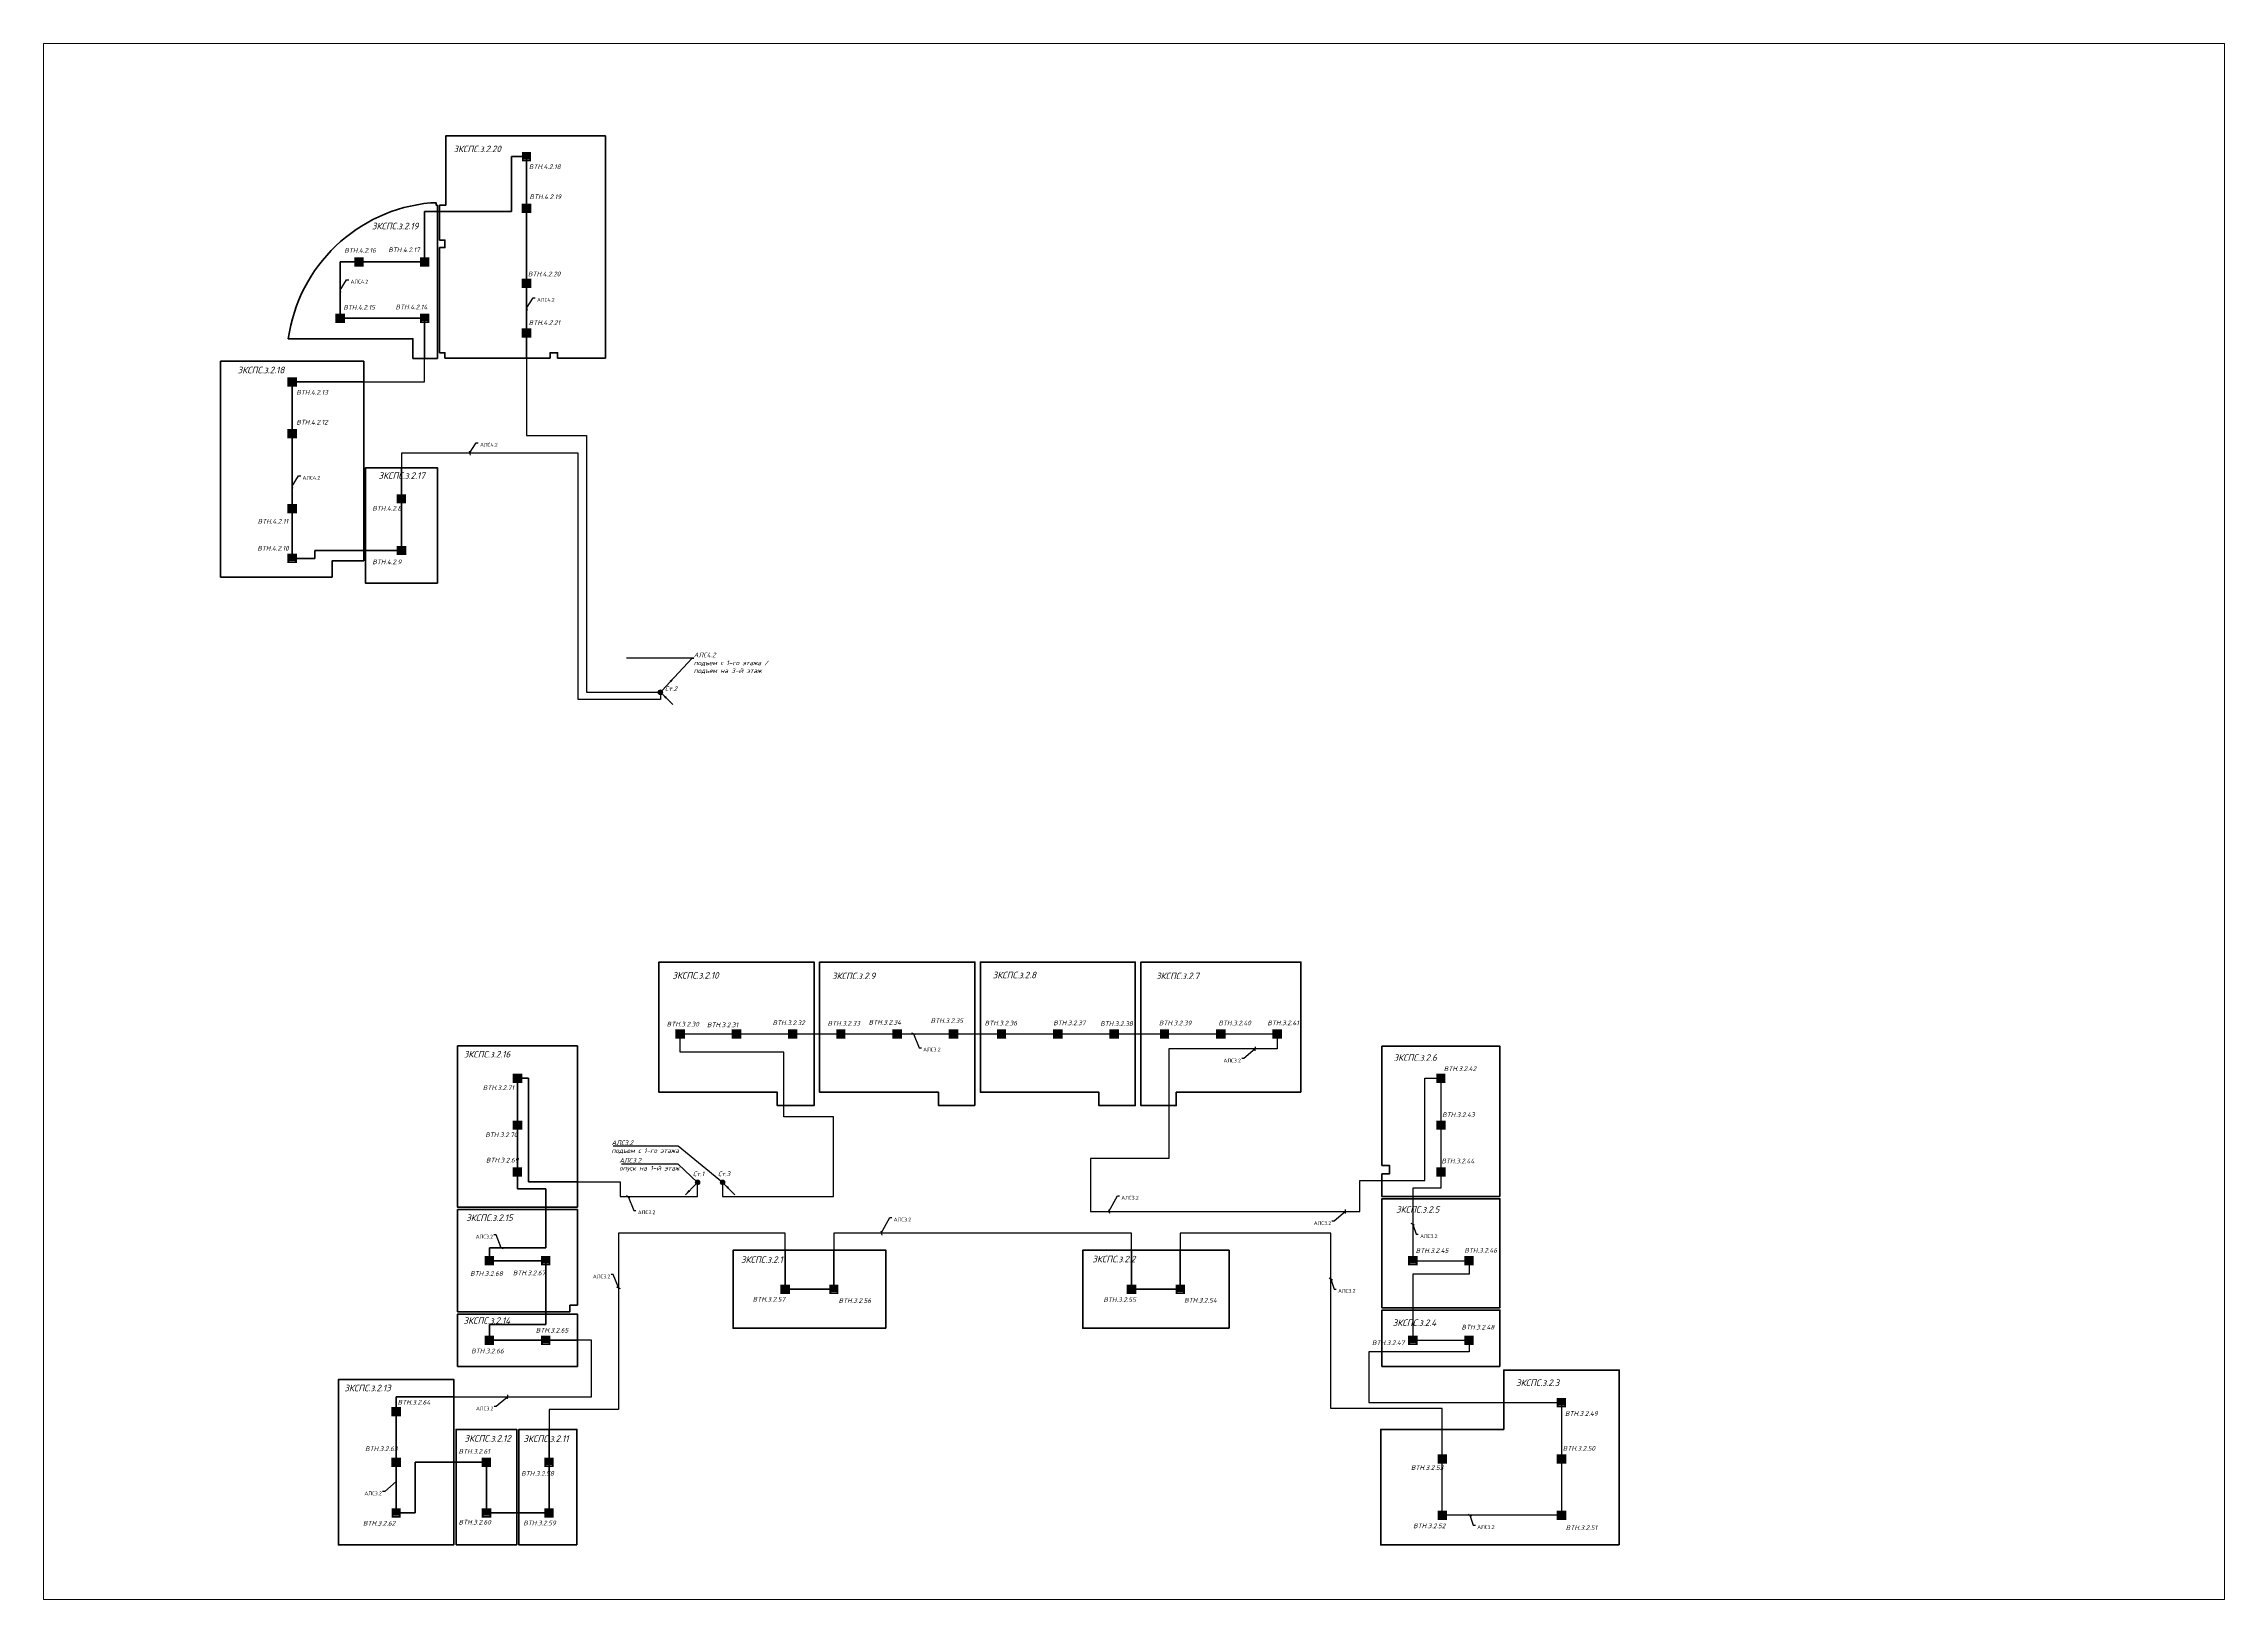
# Paper-space layout 'ПР2 зап.' of a CAD drawing. Header units: millimetres. Extents: x 22 to 1183, y 6 to 835.
# The model-space entities are those that its viewports show. They can reach past a viewport. Long polylines and large blocks are cut down to what shows.
import ezdxf
from ezdxf import colors
from ezdxf.entities.mleader import LeaderData, LeaderLine
from ezdxf.math import Vec2, Vec3

# ---------------------------------------------------------------- set-up
doc = ezdxf.new("R2010")
doc.units = ezdxf.units.MM
doc.header["$LTSCALE"] = 0.5
doc.linetypes.add('CONTI', pattern=[0])
doc.layers.get('0').update_dxf_attribs({"lineweight": 18})
doc.layers.get('Defpoints').update_dxf_attribs({"color": 4, "lineweight": 140})
for name, color, linetype, lineweight in [('! ЗКПС НОМЕР 1', 4, 'Continuous', 50), ('13_text', 250, 'Continuous', 15), ('13_АПС_кабели', 1, 'Continuous', 30), ('13_АПС_оборудование', 1, 'Continuous', 30), ('13_АПС_текст', 1, 'Continuous', 30), ('13_СС_СОТС_выноски', 7, 'Continuous', 25), ('BSN__основная - 06', 1, 'Continuous', 60), ('АР_Штриховка_Стималит', 5, 'Continuous', 0)]:
    doc.layers.add(name, color=color, linetype=linetype, lineweight=lineweight)
doc.layers.add('! ЗКПС НОМЕР 2', color=7, linetype='Continuous', lineweight=0, true_color=0xf3aae6, transparency=0.5)
doc.styles.add('BDG_T_R', font='GOST Common.ttf')
doc.styles.add('ISOCPEUR', font='isocpeui.ttf', dxfattribs={"height": 250})
doc.linetypes.add('Рабочее в трубе  _о_о_', pattern='A,5,2,[133,ltypeshp.shx,S=0.4,R=0,X=0,Y=0.75],3', length=10)

# ---------------------------------------------------------------- blocks, each defined once
blk = doc.blocks.new('101')
at = {"layer": '! ЗКПС НОМЕР 2', "true_color": 0xffffff, "transparency": 33554687}
h = blk.add_hatch(color=7, dxfattribs=at)
h.dxf.hatch_style = 1
h.paths.add_polyline_path([(-12942, -22141.9), (-12947, -22141.9), (-12947, -22146.8), (-12942, -22146.8)])
at = {"layer": 'BSN__основная - 06', "color": 1, "lineweight": 30, "ltscale": 100, "const_width": 0.03, "elevation": 0}
blk.add_lwpolyline([(-12947, -22141.9), (-12942, -22141.9), (-12942, -22146.8), (-12947, -22146.8)], close=True, dxfattribs=at)
at = {"layer": 'BSN__основная - 06', "color": 1, "lineweight": 30, "ltscale": 100, "const_width": 0.07, "elevation": 0}
blk.add_lwpolyline([(-12943.9, -22142.7), (-12945, -22143.9), (-12943.9, -22144.8), (-12945, -22145.9)], dxfattribs=at)
blk = doc.blocks.new('748')
at = {"layer": 'АР_Штриховка_Стималит', "true_color": 0xffffff}
h = blk.add_hatch(color=7, dxfattribs=at)
h.dxf.hatch_style = 1
h.paths.add_polyline_path([(1611.5, -5339.8), (1606.6, -5339.8), (1606.6, -5344.7), (1611.5, -5344.7)])
h.paths.add_polyline_path([(1610.6, -5340.7), (1610.6, -5343.8), (1607.6, -5343.8), (1607.6, -5340.7)], flags=16)
h = blk.add_hatch(color=7, dxfattribs=at)
h.dxf.hatch_style = 1
h.paths.add_polyline_path([(1607.6, -5340.7), (1607.6, -5343.7), (1610.6, -5343.7), (1610.6, -5340.7)])
at = {"color": 1, "lineweight": 5, "ltscale": 100, "elevation": 0}
for points, const_width in [([(1606.6, -5344.7), (1611.6, -5344.7), (1611.6, -5339.8), (1606.6, -5339.8)], 0.03), ([(1607.6, -5343.7), (1610.6, -5343.7), (1610.6, -5340.7), (1607.6, -5340.7)], 0.01)]:
    blk.add_lwpolyline(points, close=True, dxfattribs=dict(at, const_width=const_width))
at = {"color": 1, "lineweight": 5, "ltscale": 100, "const_width": 0.03, "elevation": 0}
blk.add_lwpolyline([(1609.6, -5341.1), (1608.5, -5341.7), (1609.7, -5342.7), (1608.5, -5343.3)], dxfattribs=at)
blk = doc.blocks.new('*U54')
at = {"transparency": 33554687}
h = blk.add_hatch(color=0, dxfattribs=at)
h.dxf.hatch_style = 1
h.paths.add_polyline_path([(125, 0, 1), (-125, 0, 1)])
h = blk.add_hatch(color=0, dxfattribs=at)
h.dxf.hatch_style = 1
h.paths.add_polyline_path([(491, -407), (407, -491), (654, -654)])
at = {"color": 0, "lineweight": 15, "transparency": 33554687}
blk.add_lwpolyline([(654, -654), (88, -88)], dxfattribs=at)
at = {"color": 0, "transparency": 33554687}
blk.add_circle((0, 0), 125, dxfattribs=at)
blk = doc.blocks.new('_None')
blk = doc.blocks.new('*U73')
at = {"transparency": 33554687}
h = blk.add_hatch(color=0, dxfattribs=at)
h.dxf.hatch_style = 1
h.paths.add_polyline_path([(125, 0, 1), (-125, 0, 1)])
h = blk.add_hatch(color=0, dxfattribs=at)
h.dxf.hatch_style = 1
h.paths.add_polyline_path([(-336, -251), (-251, -336), (-88, -88)])
at = {"color": 0, "lineweight": 15, "transparency": 33554687}
blk.add_lwpolyline([(-88, -88), (-654, -654)], dxfattribs=at)
at = {"color": 0, "transparency": 33554687}
blk.add_circle((0, 0), 125, dxfattribs=at)
blk = doc.blocks.new('*U70')
at = {"transparency": 33554687}
h = blk.add_hatch(color=0, dxfattribs=at)
h.dxf.hatch_style = 1
h.paths.add_polyline_path([(-579, 533), (-491, 615), (-733, 786)])
h = blk.add_hatch(color=0, dxfattribs=at)
h.dxf.hatch_style = 1
h.paths.add_polyline_path([(125, 0, 1), (-125, 0, 1)])
h = blk.add_hatch(color=0, dxfattribs=at)
h.dxf.hatch_style = 1
h.paths.add_polyline_path([(-336, -251), (-251, -336), (-88, -88)])
at = {"color": 0, "lineweight": 15, "transparency": 33554687}
for points in [[(-85, 91), (-733, 786)], [(-88, -88), (-654, -654)]]:
    blk.add_lwpolyline(points, dxfattribs=at)
at = {"color": 0, "transparency": 33554687}
blk.add_circle((0, 0), 125, dxfattribs=at)
blk = doc.blocks.new('_Oblique')
at = {"color": 0, "linetype": 'ByBlock', "lineweight": -2, "transparency": 33554687}
blk.add_line((-0.5, -0.5), (0.5, 0.5), dxfattribs=at)

msp = doc.modelspace()

# ---------------------------------------------------------------- linework, layer by layer
at = {"layer": '! ЗКПС НОМЕР 1', "color": 200, "transparency": 33554559}
for points in [[(-71095.7591, 343642.41316), (-71095.7591, 343922.44381), (-71375.7591, 343922.44381), (-71375.7591, 349522.44381), (-71095.7591, 349522.44381), (-71095.7591, 349922.44381), (-71375.7591, 349922.44381), (-71375.7591, 351782.44381), (-71045.7591, 351782.44381), (-71045.7591, 355472.44381), (-62545.7591, 355472.44381), (-62545.7591, 349895.62232), (-62545.7591, 349895.62232), (-62545.7591, 349895.62232), (-62545.8042, 349895.29459), (-62545.71399, 343642.44892), (-65095.75823, 343642.41307), (-65095.75896, 343922.44381), (-65495.75923, 343922.44381), (-65495.75796, 343642.44392)], [(-64040.69749, 293192.44398), (-64440.69749, 293192.44398), (-64440.69749, 292842.44381), (-70415.69749, 292842.44381), (-70415.69749, 298289.27437), (-64040.69749, 298289.27437)]]:
    msp.add_lwpolyline(points, close=True, dxfattribs=at)
at = {"layer": '! ЗКПС НОМЕР 1', "color": 84, "transparency": 33554559}
msp.add_lwpolyline([(-71495.7591, 343622.47513), (-72795.75962, 343622.47946), (-72795.75909, 344672.4033), (-79433.87508, 344672.4033), (-79433.87508, 344672.40331, -0.3485763304), (-71855.7591, 351905.74388), (-71555.7591, 351905.74388), (-71555.7591, 351782.44381), (-71495.7591, 351782.44381)], format="xyb", close=True, dxfattribs=at)
at = {"layer": '! ЗКПС НОМЕР 1', "color": 30, "true_color": 0xf26722, "transparency": 33554559}
for points in [[(-77095.88026, 331972.44884), (-83046.23386, 331972.43879), (-83046.23386, 343472.44381), (-75418.65815, 343472.44379), (-75419.78005, 332842.46426), (-77097.00217, 332842.4215)], [(-64040.69749, 289937.44333), (-70415.96623, 289937.44381), (-70415.69749, 292722.44115), (-64040.43795, 292722.44381)]]:
    msp.add_lwpolyline(points, close=True, dxfattribs=at)
at = {"layer": '! ЗКПС НОМЕР 1', "color": 163, "transparency": 33554559}
msp.add_lwpolyline([(-71495.75485, 331642.44887), (-75318.66165, 331642.43889), (-75318.65233, 337802.44373), (-71495.76393, 337802.449)], close=True, dxfattribs=at)
at = {"layer": '! ЗКПС НОМЕР 1', "color": 11, "true_color": 0xf27172, "transparency": 33554559}
for points in [[(-51435.69749, 304222.08997), (-51435.69749, 303822.08997), (-53391.1569, 303822.08997), (-53391.1569, 304540.22772), (-59700.69749, 304540.22772), (-59700.69749, 311472.44381), (-51435.69749, 311472.44381)], [(-14900.69749, 289937.44381), (-21190.69749, 289937.44381), (-21190.69749, 292937.44381), (-14900.69749, 292937.44648)]]:
    msp.add_lwpolyline(points, close=True, dxfattribs=at)
at = {"layer": '! ЗКПС НОМЕР 1', "color": 40, "transparency": 33554559}
for points in [[(-42870.69749, 303822.08997), (-44804.39277, 303822.06497), (-44804.39277, 304540.20273), (-51135.69749, 304540.20273), (-51135.69749, 311472.44381), (-42870.69749, 311472.44381)], [(-14900.69303, 298983.5505), (-21190.69749, 298981.33713), (-21190.69749, 300187.44381), (-20790.69749, 300187.44381), (-20790.69749, 300637.44182), (-21190.69749, 300637.44398), (-21190.69749, 302195.48148), (-21190.69749, 302195.48148), (-21190.69749, 303435.48148), (-21190.69749, 303435.48148), (-21190.69532, 306987.83787), (-14900.69303, 306987.83403)], [(-70615.69749, 280427.44381), (-76765.69749, 280427.44381), (-76765.69749, 289235.18851), (-75715.69749, 289235.18851), (-75715.69749, 289235.18851), (-70615.69749, 289235.18851)]]:
    msp.add_lwpolyline(points, close=True, dxfattribs=at)
at = {"layer": '! ЗКПС НОМЕР 1', "color": 171, "transparency": 33554559}
for points in [[(-34325.70194, 304222.08997), (-34325.70194, 303822.08997), (-34325.70194, 303822.08997), (-36259.39277, 303822.06497), (-36259.39277, 304540.22772), (-42570.73023, 304540.22772), (-42570.73023, 311472.43587), (-34325.70194, 311472.44648)], [(-67270.66498, 280427.44381), (-70492.04969, 280437.67781), (-70495.69537, 286577.44381), (-67270.68645, 286577.44381)]]:
    msp.add_lwpolyline(points, close=True, dxfattribs=at)
at = {"layer": '! ЗКПС НОМЕР 1', "color": 84, "transparency": 33554559}
for points in [[(-25500.69749, 304540.20599), (-32147.8346, 304540.20599), (-32147.8346, 303822.10305), (-34025.70241, 303822.08018), (-34025.69274, 311472.44115), (-25500.70194, 311472.44648)], [(-8550.69749, 280427.44381), (-21250.69749, 280427.44381), (-21250.69749, 286577.44381), (-14700.69749, 286577.44381), (-14700.69749, 286577.44381), (-14700.69749, 286577.44381), (-14700.69749, 289737.44381), (-8550.69749, 289737.44381)], [(-64065.69303, 280427.44819), (-67150.68674, 280427.43944), (-67150.67725, 286577.4418), (-64065.70194, 286577.44583)]]:
    msp.add_lwpolyline(points, close=True, dxfattribs=at)
at = {"layer": '! ЗКПС НОМЕР 1', "color": 160, "transparency": 33554559}
msp.add_lwpolyline([(-64040.69749, 298409.27437), (-70415.71497, 298409.27437), (-70415.71497, 307007.82412), (-64040.72006, 307007.82411), (-64040.69749, 303407.44381), (-64040.69749, 303407.44381), (-64040.69749, 302166.92487), (-64040.69749, 302166.92487), (-64040.69749, 298409.27437)], close=True, dxfattribs=at)
at = {"layer": '! ЗКПС НОМЕР 1', "color": 145, "true_color": 0x4d8c9d, "transparency": 33554559}
msp.add_lwpolyline([(-14900.69749, 293057.44381), (-21190.69749, 293057.44381), (-21190.69749, 298862.44381), (-14900.69749, 298862.44381), (-14900.69749, 293057.44381), (-14900.69749, 293057.44381), (-14900.69749, 293057.44381), (-14900.69749, 293057.44381)], close=True, dxfattribs=at)
at = {"layer": '! ЗКПС НОМЕР 1', "color": 242, "true_color": 0xcd2027, "transparency": 33554559}
msp.add_lwpolyline([(-47605.67691, 291967.44381), (-55745.69749, 291967.44381), (-55745.69749, 296117.4429), (-47605.70713, 296117.44473)], close=True, dxfattribs=at)
at = {"layer": '! ЗКПС НОМЕР 1', "color": 25, "transparency": 33554559}
msp.add_lwpolyline([(-29330.69749, 291967.44632), (-37126.15562, 291967.44131), (-37127.30181, 296117.44381), (-29330.69749, 296117.44381)], close=True, dxfattribs=at)
at = {"layer": '13_АПС_кабели', "transparency": 33554687}
for points in [[(-59615.88026, 325776.85196), (-59615.88026, 325457.35596), (-64005.45473, 325457.35596), (-64005.45473, 338576.14519), (-73406.66867, 338576.14519), (-73406.66867, 336142.53195), (-73406.66867, 333392.53195), (-78016.62492, 333392.53195), (-78016.62492, 332972.44165), (-79231.90654, 332972.44165), (-79231.90654, 335617.44271), (-79231.90654, 339617.44271), (-79231.90654, 342367.44271), (-72174.38139, 342367.44271), (-72174.38139, 345761.73883), (-76674.38139, 345761.73883), (-76674.38139, 348761.73883), (-75674.38139, 348761.73883), (-72174.38139, 348761.73883), (-72174.38139, 351440.3782), (-67554.16119, 351440.3782), (-67554.16119, 354367.44272), (-66745.75891, 354367.44272), (-66745.75891, 351617.44272), (-66745.75891, 347617.44272), (-66745.75891, 344972.44166), (-66745.75891, 339513.39722), (-63556.02869, 339513.39722), (-63556.02869, 325840.23362), (-59665.21111, 325840.23362)], [(-56302.86976, 299733.64645), (-56302.86976, 298976.67123), (-50394.35802, 298976.67123), (-50394.35802, 303224.25597), (-53035.01609, 303224.25597), (-53035.01609, 306674.56266), (-58566.81978, 306674.56266), (-58566.81978, 307644.89574), (-55566.81978, 307644.89574), (-52566.81978, 307644.89574), (-50004.31978, 307644.89574), (-47004.31978, 307644.89574), (-44004.31978, 307644.89574), (-41446.81978, 307644.89574), (-38446.81978, 307644.89574), (-35446.81978, 307644.89574), (-32766.81978, 307644.89574), (-29766.81978, 307644.89574), (-26766.81978, 307644.89574), (-26766.81978, 306852.27836), (-32536.45842, 306852.27836), (-32536.45842, 301012.80474), (-36714.34311, 301012.80474), (-36714.34311, 298191.5553), (-22361.77643, 298191.5553), (-22361.77643, 299834.73641), (-18901.1666, 299834.73641), (-18901.1666, 305284.15151), (-18045.14209, 305284.15151), (-18045.14209, 302784.15151), (-18045.14209, 300284.15151), (-18045.14209, 299431.09636), (-19545.14209, 299431.09636), (-19545.14209, 295562.82626), (-19545.14209, 295562.82626), (-16545.14209, 295562.82626), (-16545.14209, 294843.08017), (-19545.14209, 294843.08017), (-19545.14209, 291326.90965), (-16545.14209, 291326.90965), (-16545.14209, 290711.89024), (-21884.5764, 290711.89024), (-21884.5764, 288002.38883), (-11625.69749, 288002.38883), (-11625.69749, 285002.38883), (-11625.69749, 282002.38883), (-17975.69749, 282002.38883), (-17975.69749, 285002.38883), (-17975.69749, 287682.98155), (-23912.88292, 287682.98155), (-23912.88292, 297029.9261), (-31927.60683, 297029.9261), (-31927.60683, 294040.07266), (-34527.60683, 294040.07266), (-34527.60683, 297029.9261), (-50374.30949, 297029.9261), (-50374.30949, 294040.07266), (-52974.30949, 294040.07266), (-52974.30949, 297029.9261), (-61851.45208, 297029.9261), (-61851.45208, 287632.61283), (-65550.15802, 287632.61283), (-65550.15802, 284828.94501), (-65550.15802, 282128.94501), (-68882.65145, 282128.94501), (-68882.65145, 284828.94501), (-72681.50611, 284828.94501), (-72681.50611, 282128.94501), (-73689.31978, 282128.94501), (-73689.31978, 284828.94501), (-73689.31978, 288319.39086), (-63283.17457, 288319.39086), (-63283.17457, 291326.90965), (-65727.65879, 291326.90965), (-68727.65879, 291326.90965), (-68727.65879, 292166.52713), (-65727.65879, 292166.52713), (-65727.65879, 295562.82626), (-65727.65879, 295562.82626), (-68727.65879, 295562.82626), (-68727.65879, 296246.54223), (-65727.65879, 296246.54223), (-65727.65879, 299391.4685), (-67227.65879, 299391.4685), (-67227.65879, 300284.15151), (-67227.65879, 302784.15151), (-67227.65879, 305284.15151), (-66651.12379, 305284.15151), (-66651.12379, 299758.26999), (-61763.22733, 299758.26999), (-61763.22733, 298976.67123), (-57635.28908, 298976.67123), (-57635.28908, 299733.64645)]]:
    msp.add_lwpolyline(points, dxfattribs=at)
at = {"layer": '13_АПС_кабели', "linetype": 'Рабочее в трубе  _о_о_', "transparency": 33554687}
for points in [[(-66745.75891, 343642.43705), (-66745.75891, 354367.44272), (-67554.16119, 354367.44272), (-67554.16119, 351440.3782), (-72174.38139, 351440.3782), (-72174.38139, 348761.73883), (-76674.38139, 348761.73883), (-76674.38139, 345761.73883), (-72174.38139, 345761.73883), (-72174.38851, 343622.47739)], [(-75418.6643, 342367.44271), (-79231.90654, 342367.44271), (-79231.90654, 332972.44165), (-78016.62492, 332972.44165), (-78016.62492, 333392.53195), (-73406.66867, 333392.53195), (-73406.6631, 337802.44623)], [(-53035.01609, 303822.08997), (-53035.01609, 306674.56266), (-58566.81978, 306674.56266), (-58566.81978, 307644.89574), (-26766.81978, 307644.89574), (-26766.81978, 306852.27836), (-32536.45842, 306852.27836), (-32536.45842, 303822.06497)], [(-64040.69749, 299758.26999), (-66651.12379, 299758.26999), (-66651.12379, 305284.15151), (-67227.65879, 305284.15151), (-67227.65879, 299391.4685), (-65727.65879, 299391.4685), (-65727.65879, 296246.54223), (-68727.65879, 296246.54223), (-68727.65879, 295562.82626), (-65727.65879, 295562.82626), (-65727.65879, 292166.52713), (-68727.65879, 292166.52713), (-68727.65879, 291326.90965), (-64040.56666, 291326.90965)], [(-21190.69749, 299834.73641), (-18901.1666, 299834.73641), (-18901.1666, 305284.15151), (-18045.14209, 305284.15151), (-18045.14209, 299431.09636), (-19545.14209, 299431.09636), (-19545.14209, 295562.82626), (-16545.14209, 295562.82626), (-16545.14209, 294843.08017), (-19545.14209, 294843.08017), (-19545.14209, 291326.90965), (-16545.14209, 291326.90965), (-16545.14209, 290711.89024), (-21190.69749, 290711.89024)], [(-52974.30949, 296117.44381), (-52974.30949, 294040.07266), (-50374.30949, 294040.07266), (-50374.30949, 296117.44381)], [(-34527.60683, 296117.49413), (-34527.60683, 294040.07266), (-31927.60683, 294040.07266), (-31927.58672, 296117.46895)], [(-70615.69749, 288319.39086), (-73689.31978, 288319.39086), (-73689.31978, 282128.94501), (-72681.50611, 282128.94501), (-72681.50611, 284828.94501), (-68882.65145, 284828.94501), (-68882.65145, 282128.94501), (-65550.15802, 282128.94501), (-65550.11047, 286577.43777)], [(-14700.69749, 288002.38883), (-11625.69749, 288002.38883), (-11625.69749, 282002.38883), (-17975.69749, 282002.38883), (-17975.69749, 286577.44381)]]:
    msp.add_lwpolyline(points, dxfattribs=at)

# ---------------------------------------------------------------- block references
at = {"lineweight": 20, "transparency": 33554687}
ref = msp.add_blockref('*U70', (-59615.88026, 325840.23362), dxfattribs=dict(at, xscale=-1))
ref.add_attrib('NUM', 'Ст.2', (-59372.33362, 325902.21612), dxfattribs={"color": 0, "height": 250, "style": 'ISOCPEUR'})
ref = msp.add_blockref('*U54', (-57635.28908, 299733.64645), dxfattribs=dict(at, xscale=-1))
ref.add_attrib('NUM', 'Ст.1', (-57885.10452, 300065.6229), dxfattribs={"color": 0, "height": 250, "style": 'ISOCPEUR'})
ref = msp.add_blockref('*U73', (-56302.86976, 299733.64645), dxfattribs=dict(at, xscale=-1))
ref.add_attrib('NUM', 'Ст.3', (-56552.6852, 300065.6229), dxfattribs={"color": 0, "height": 250, "style": 'ISOCPEUR'})
at = {"layer": '13_АПС_оборудование', "transparency": 33554687, "xscale": 100, "yscale": 100, "zscale": 100}
for p in [(-227654.0652, 888590.82578), (-233082.68768, 879985.12189), (-234314.97496, 870365.91501), (-240140.21283, 867195.82471), (-219475.12607, 841868.2788), (-210912.62607, 841868.2788), (-202355.12607, 841868.2788), (-193675.12607, 841868.2788), (-178953.44838, 839507.53457), (-228135.96509, 834507.53457), (-226635.96509, 829786.20932), (-180453.44838, 829786.20932), (-211282.61578, 828263.45572), (-192835.91312, 828263.45572), (-226635.96509, 825550.29271), (-180453.44838, 825550.29271), (-172534.00378, 822225.77189), (-226458.46431, 819052.32807), (-234597.62607, 816352.32807), (-229790.95774, 816352.32807)]:
    msp.add_blockref('748', p, dxfattribs=at)
at = {"layer": '13_АПС_оборудование', "transparency": 33554559, "xscale": 100, "yscale": 100, "zscale": 100}
for p in [(1227703.58908, 2566052.21854, -0.25088), (1218774.9666, 2563196.51465, -0.25088), (1222274.9666, 2563196.51465, -0.25088), (1227703.58908, 2562052.21854, -0.25088), (1217774.9666, 2560196.51465, -0.25088), (1227703.58908, 2559407.21747, -0.25088), (1215217.44145, 2556802.21853, -0.25088), (1215217.44145, 2554052.21853, -0.25088), (1215217.44145, 2550052.21853, -0.25088), (1221042.67933, 2547827.30776, -0.25088), (1238882.52821, 2522079.67155, -0.25088), (1241882.52821, 2522079.67155, -0.25088), (1247445.02821, 2522079.67155, -0.25088), (1250445.02821, 2522079.67155, -0.25088), (1256002.52821, 2522079.67155, -0.25088), (1259002.52821, 2522079.67155, -0.25088), (1264682.52821, 2522079.67155, -0.25088), (1267682.52821, 2522079.67155, -0.25088), (1227221.6892, 2519718.92733, -0.25088), (1227221.6892, 2517218.92733, -0.25088), (1276404.20591, 2517218.92733, -0.25088), (1276404.20591, 2514718.92733, -0.25088), (1225721.6892, 2509997.60208, -0.25088), (1277904.20591, 2509997.60208, -0.25088), (1241475.0385, 2508474.84847, -0.25088), (1259921.74116, 2508474.84847, -0.25088), (1225721.6892, 2505761.68547, -0.25088), (1277904.20591, 2505761.68547, -0.25088), (1220760.02821, 2501963.72082, -0.25088), (1220760.02821, 2499263.72082, -0.25088), (1225566.69655, 2499263.72082, -0.25088), (1276473.65051, 2499437.16464, -0.25088), (1282823.65051, 2499437.16464, -0.25088), (1228899.18997, 2496563.72082, -0.25088), (1276473.65051, 2496437.16464, -0.25088), (1282823.65051, 2496437.16464, -0.25088)]:
    msp.add_blockref('101', p, dxfattribs=at)

# ---------------------------------------------------------------- texts
at = {"layer": '13_АПС_текст', "color": 5, "transparency": 33554687, "style": 'ISOCPEUR'}
for s, p in [('ЗКСПС.з.2.20', (-70640.50381, 354608.33135)), ('ЗКСПС.з.2.19', (-74984.95413, 350497.67286)), ('ЗКСПС.з.2.18', (-82136.06624, 342829.05235)), ('ЗКСПС.з.2.17', (-74631.06827, 337205.37279)), ('ЗКСПС.з.2.10', (-58979.37338, 310587.05051)), ('ЗКСПС.з.2.9', (-50480.44833, 310559.29067)), ('ЗКСПС.з.2.8', (-41924.01174, 310603.3598)), ('ЗКСПС.з.2.7', (-33222.97755, 310558.98774)), ('ЗКСПС.з.2.16', (-70093.97594, 306387.90755)), ('ЗКСПС.з.2.6', (-20570.96755, 306210.48618)), ('ЗКСПС.з.2.15', (-69961.4049, 297679.3575)), ('ЗКСПС.з.2.5', (-20436.15014, 298118.77016)), ('ЗКСПС.з.2.1', (-55327.39541, 295446.59114)), ('ЗКСПС.з.2.2', (-36614.94388, 295474.29983)), ('ЗКСПС.з.2.14', (-70105.02193, 292199.59552)), ('ЗКСПС.з.2.4', (-20613.72227, 292084.11445)), ('ЗКСПС.з.2.3', (-14043.55359, 288889.29638)), ('ЗКСПС.з.2.13', (-76452.30975, 288610.46073)), ('ЗКСПС.з.2.12', (-70051.01613, 285925.60173)), ('ЗКСПС.з.2.11', (-66911.41545, 285908.16725))]:
    msp.add_text(s, height=350, dxfattribs=at).set_placement(p)
at = {"layer": '13_АПС_текст', "transparency": 33554559, "style": 'ISOCPEUR'}
for s, p in [('BTH.4.2.18', (-66622.14802, 353706.03424, 0)), ('BTH.4.2.19', (-66589.89946, 352105.15439, 0)), ('BTH.4.2.16', (-76452.01108, 349251.95402, 0)), ('BTH.4.2.17', (-74111.27778, 349280.88337, 0)), ('BTH.4.2.20', (-66670.21915, 347991.89372, 0)), ('BTH.4.2.15', (-76503.79489, 346215.29542, 0)), ('BTH.4.2.14', (-73724.65734, 346232.54909, 0)), ('BTH.4.2.21', (-66629.95132, 345402.84031, 0)), ('BTH.4.2.13', (-79007.54294, 341690.10861, 0)), ('BTH.4.2.12', (-79007.54294, 340099.77982, 0)), ('BTH.4.2.8', (-74961.6981, 335511.18332, 0)), ('BTH.4.2.11', (-81065.68522, 334816.64882, 0)), ('BTH.4.2.10', (-81083.83714, 333384.98461, 0)), ('BTH.4.2.9', (-74961.6981, 332658.96553, 0)), ('BTH.3.2.30', (-59282.9735, 308037.97826, 0)), ('BTH.3.2.31', (-57138.91095, 308000.70837, 0)), ('BTH.3.2.32', (-53642.93047, 308110.59187, 0)), ('BTH.3.2.33', (-50713.61192, 308080.52953, 0)), ('BTH.3.2.34', (-48524.27307, 308140.31888, 0)), ('BTH.3.2.35', (-45222.31752, 308224.02552, 0)), ('BTH.3.2.36', (-42346.85668, 308092.04173, 0)), ('BTH.3.2.37', (-38694.50529, 308105.87391, 0)), ('BTH.3.2.38', (-36193.80933, 308058.97706, 0)), ('BTH.3.2.39', (-33066.1148, 308097.77931, 0)), ('BTH.3.2.40', (-29896.57082, 308098.30179, 0)), ('BTH.3.2.41', (-27287.06375, 308105.81933, 0)), ('BTH.3.2.42', (-17890.99054, 305669.23576, 0)), ('BTH.3.2.71', (-69075.36788, 304653.31481, 0)), ('BTH.3.2.43', (-17982.55944, 303212.21488, 0)), ('BTH.3.2.70', (-68945.11913, 302144.25411, 0)), ('BTH.3.2.69', (-68906.5409, 300794.14327, 0)), ('BTH.3.2.44', (-18018.9939, 300747.9806, 0)), ('BTH.3.2.45', (-19388.14321, 295979.98616, 0)), ('BTH.3.2.46', (-16798.30137, 295989.18088, 0)), ('BTH.3.2.67', (-67473.67785, 294787.41772, 0)), ('BTH.3.2.68', (-69749.66395, 294756.69153, 0)), ('BTH.3.2.57', (-54699.36149, 293384.19569, 0)), ('BTH.3.2.56', (-50127.41791, 293317.42884, 0)), ('BTH.3.2.55', (-36025.15385, 293361.49102, 0)), ('BTH.3.2.54', (-31722.5115, 293331.30976, 0)), ('BTH.3.2.65', (-66252.40113, 291734.87297, 0)), ('BTH.3.2.48', (-16948.37274, 291897.96407, 0)), ('BTH.3.2.66', (-69693.24191, 290628.8544, 0)), ('BTH.3.2.47', (-21718.71026, 291071.02036, 0)), ('BTH.3.2.64', (-73608.96713, 287897.7647, 0)), ('BTH.3.2.49', (-11438.14652, 287299.37018, 0)), ('BTH.3.2.63', (-75344.88242, 285423.18405, 0)), ('BTH.3.2.61', (-70365.27114, 285283.95762, 0)), ('BTH.3.2.53', (-19643.04282, 284420.63243, 0)), ('BTH.3.2.50', (-11555.38342, 285443.9762, 0)), ('BTH.3.2.58', (-67031.28617, 284106.04821, 0)), ('BTH.3.2.62', (-75456.74244, 281453.98476, 0)), ('BTH.3.2.60', (-70364.70583, 281511.0954, 0)), ('BTH.3.2.59', (-66920.08993, 281466.93184, 0)), ('BTH.3.2.52', (-19525.80592, 281315.28665, 0)), ('BTH.3.2.51', (-11397.37055, 281217.63475, 0))]:
    msp.add_text(s, height=250, dxfattribs=at).set_placement(p)

# ---------------------------------------------------------------- leaders
at = {"layer": '13_text', "color": 0, "lineweight": 15, "transparency": 33554687}
ml = msp.add_multileader_mtext('Standard', dxfattribs=at)
ml.set_content('{\\fISOCPEUR|b0|i0|c204|p34;АЛС4\\fISOCPEUR|b0|i0|c0|p34;.\\fISOCPEUR|b0|i0|c204|p34;2}', color=7, style='BDG_T_R')
ml.set_leader_properties(color=7, linetype='Continuous', lineweight=25)
ml.set_arrow_properties(name='OBLIQUE')
ml.build(insert=Vec2(0, 0))
ml.multileader.update_dxf_attribs({"has_text_frame": 1, "text_left_attachment_type": 0, "text_right_attachment_type": 0, "dogleg_length": 2, "arrow_head_size": 150})
ctx = ml.context
ctx.base_point, ctx.char_height, ctx.arrow_head_size, ctx.landing_gap_size, ctx.plane_origin = Vec3(-76216.50442, 347810.70401), 200, 150, 100, Vec3(-67857.94722, 344587.35243)
ctx.left_attachment, ctx.right_attachment = 0, 0
notes = []
notes.append((ctx, [(1, (1, 1, 0), (-76327.66292, 347810.70401), (1, 0), 111.1585, [(0, [(-76674.38139, 347261.73883)], 0, [])])]))
ctx.mtext.insert, ctx.mtext.width, ctx.mtext.defined_height, ctx.mtext.flow_direction = Vec3(-76116.50442, 347810.70401), 564.6070264, 393.92707, 5
ml = msp.add_multileader_mtext('Standard', dxfattribs=at)
ml.set_content('{\\fISOCPEUR|b0|i0|c204|p34;АЛС4\\fISOCPEUR|b0|i0|c0|p34;.\\fISOCPEUR|b0|i0|c204|p34;2}', color=7, style='BDG_T_R')
ml.set_leader_properties(color=7, linetype='Continuous', lineweight=25)
ml.set_arrow_properties(name='OBLIQUE')
ml.build(insert=Vec2(0, 0))
ml.multileader.update_dxf_attribs({"has_text_frame": 1, "text_left_attachment_type": 0, "text_right_attachment_type": 0, "dogleg_length": 2, "arrow_head_size": 150})
ctx = ml.context
ctx.base_point, ctx.char_height, ctx.arrow_head_size, ctx.landing_gap_size, ctx.plane_origin = Vec3(-66287.88194, 346843.90737), 200, 150, 100, Vec3(-57929.32474, 343620.55579)
ctx.left_attachment, ctx.right_attachment = 0, 0
notes.append((ctx, [(1, (1, 1, 0), (-66399.04044, 346843.90737), (1, 0), 111.1585, [(0, [(-66745.75891, 346294.94219)], 0, [])])]))
ctx.mtext.insert, ctx.mtext.width, ctx.mtext.defined_height, ctx.mtext.flow_direction = Vec3(-66187.88194, 346843.90737), 564.6070264, 393.92707, 5
ml = msp.add_multileader_mtext('Standard', dxfattribs=at)
ml.set_content('{\\fISOCPEUR|b0|i0|c204|p34;АЛС4\\fISOCPEUR|b0|i0|c0|p34;.\\fISOCPEUR|b0|i0|c204|p34;2}', color=7, style='BDG_T_R')
ml.set_leader_properties(color=7, linetype='Continuous', lineweight=25)
ml.set_arrow_properties(name='OBLIQUE')
ml.build(insert=Vec2(0, 0))
ml.multileader.update_dxf_attribs({"has_text_frame": 1, "text_left_attachment_type": 0, "text_right_attachment_type": 0, "dogleg_length": 2, "arrow_head_size": 150})
ctx = ml.context
ctx.base_point, ctx.char_height, ctx.arrow_head_size, ctx.landing_gap_size, ctx.plane_origin = Vec3(-69319.6777, 339125.11037), 200, 150, 100, Vec3(-60961.1205, 335901.75878)
ctx.left_attachment, ctx.right_attachment = 0, 0
notes.append((ctx, [(1, (1, 1, 0), (-69430.8362, 339125.11037), (1, 0), 111.1585, [(0, [(-69777.55467, 338576.14519)], 0, [])])]))
ctx.mtext.insert, ctx.mtext.width, ctx.mtext.defined_height, ctx.mtext.flow_direction = Vec3(-69219.6777, 339125.11037), 564.6070264, 393.92707, 5
ml = msp.add_multileader_mtext('Standard', dxfattribs=at)
ml.set_content('{\\fISOCPEUR|b0|i0|c204|p34;АЛС4\\fISOCPEUR|b0|i0|c0|p34;.\\fISOCPEUR|b0|i0|c204|p34;2}', color=7, style='BDG_T_R')
ml.set_leader_properties(color=7, linetype='Continuous', lineweight=25)
ml.set_arrow_properties(name='OBLIQUE')
ml.build(insert=Vec2(0, 0))
ml.multileader.update_dxf_attribs({"has_text_frame": 1, "text_left_attachment_type": 0, "text_right_attachment_type": 0, "dogleg_length": 2, "arrow_head_size": 150})
ctx = ml.context
ctx.base_point, ctx.char_height, ctx.arrow_head_size, ctx.landing_gap_size, ctx.plane_origin = Vec3(-78774.02957, 337365.19323), 200, 150, 100, Vec3(-70415.47237, 334141.84164)
ctx.left_attachment, ctx.right_attachment = 0, 0
notes.append((ctx, [(1, (1, 1, 0), (-78885.18807, 337365.19323), (1, 0), 111.1585, [(0, [(-79231.90654, 336816.22805)], 0, [])])]))
ctx.mtext.insert, ctx.mtext.width, ctx.mtext.defined_height, ctx.mtext.flow_direction = Vec3(-78674.02957, 337365.19323), 564.6070264, 393.92707, 5
ml = msp.add_multileader_mtext('Standard', dxfattribs=at)
ml.set_content('{\\fISOCPEUR|b0|i0|c204|p34;АЛС3\\fISOCPEUR|b0|i0|c0|p34;.\\fISOCPEUR|b0|i0|c204|p34;2}', color=7, style='BDG_T_R')
ml.set_leader_properties(color=7, linetype='Continuous', lineweight=25)
ml.set_arrow_properties(name='OBLIQUE')
ml.build(insert=Vec2(0, 0))
ml.multileader.update_dxf_attribs({"has_text_frame": 1, "text_left_attachment_type": 0, "text_right_attachment_type": 0, "dogleg_length": 2, "arrow_head_size": 150})
ctx = ml.context
ctx.base_point, ctx.char_height, ctx.arrow_head_size, ctx.landing_gap_size, ctx.plane_origin = Vec3(-45719.69855, 306910.18307), 200, 150, 100, Vec3(-37465.11086, 303408.67758)
ctx.left_attachment, ctx.right_attachment = 0, 0
notes.append((ctx, [(1, (1, 1, 0), (-45830.85705, 306910.18307), (1, 0), 111.1585, [(0, [(-46130.23305, 307644.89574)], 0, [])])]))
ctx.mtext.insert, ctx.mtext.width, ctx.mtext.defined_height, ctx.mtext.flow_direction = Vec3(-45619.69855, 306910.18307), 564.6070264, 393.92707, 5
ml = msp.add_multileader_mtext('Standard', dxfattribs=at)
ml.set_content('{\\fISOCPEUR|b0|i0|c204|p34;АЛС3\\fISOCPEUR|b0|i0|c0|p34;.\\fISOCPEUR|b0|i0|c204|p34;2}', color=7, style='BDG_T_R')
ml.set_leader_properties(color=7, linetype='Continuous', lineweight=25)
ml.set_arrow_properties(name='OBLIQUE')
ml.build(insert=Vec2(0, 0))
ml.multileader.update_dxf_attribs({"has_text_frame": 1, "text_left_attachment_type": 0, "text_right_attachment_type": 0, "dogleg_length": 2, "arrow_head_size": 150})
ctx = ml.context
ctx.base_point, ctx.char_height, ctx.arrow_head_size, ctx.landing_gap_size, ctx.plane_origin = Vec3(-29724.55871, 306325.08853), 200, 150, 100, Vec3(-21469.97101, 302823.58303)
ctx.left_attachment, ctx.right_attachment = 0, 0
notes.append((ctx, [(0, (1, 1, 0), (-28546.73354, 306325.08853), (-1, 0), 111.1585, [(0, [(-27934.37347, 306852.27836)], 0, [])])]))
ctx.mtext.insert, ctx.mtext.width, ctx.mtext.defined_height, ctx.mtext.flow_direction = Vec3(-29624.55871, 306325.08853), 564.6070264, 393.92707, 5
ml = msp.add_multileader_mtext('Standard', dxfattribs=at)
ml.set_content('{\\fISOCPEUR|b0|i0|c204|p34;АЛС3\\fISOCPEUR|b0|i0|c0|p34;.\\fISOCPEUR|b0|i0|c204|p34;2}', color=7, style='BDG_T_R')
ml.set_leader_properties(color=7, linetype='Continuous', lineweight=25)
ml.set_arrow_properties(name='OBLIQUE')
ml.build(insert=Vec2(0, 0))
ml.multileader.update_dxf_attribs({"has_text_frame": 1, "text_left_attachment_type": 0, "text_right_attachment_type": 0, "dogleg_length": 2, "arrow_head_size": 150})
ctx = ml.context
ctx.base_point, ctx.char_height, ctx.arrow_head_size, ctx.landing_gap_size, ctx.plane_origin = Vec3(-60917.40006, 298241.95856), 200, 150, 100, Vec3(-52662.81237, 294740.45307)
ctx.left_attachment, ctx.right_attachment = 0, 0
notes.append((ctx, [(1, (1, 1, 0), (-61028.55856, 298241.95856), (1, 0), 111.1585, [(0, [(-61327.93456, 298976.67123)], 0, [])])]))
ctx.mtext.insert, ctx.mtext.width, ctx.mtext.defined_height, ctx.mtext.flow_direction = Vec3(-60817.40006, 298241.95856), 564.6070264, 393.92707, 5
ml = msp.add_multileader_mtext('Standard', dxfattribs=at)
ml.set_content('{\\fISOCPEUR|b0|i0|c204|p34;АЛС3\\fISOCPEUR|b0|i0|c0|p34;.\\fISOCPEUR|b0|i0|c204|p34;2}', color=7, style='BDG_T_R')
ml.set_leader_properties(color=7, linetype='Continuous', lineweight=25)
ml.set_arrow_properties(name='OBLIQUE')
ml.build(insert=Vec2(0, 0))
ml.multileader.update_dxf_attribs({"has_text_frame": 1, "text_left_attachment_type": 0, "text_right_attachment_type": 0, "dogleg_length": 2, "arrow_head_size": 150})
ctx = ml.context
ctx.base_point, ctx.char_height, ctx.arrow_head_size, ctx.landing_gap_size, ctx.plane_origin = Vec3(-35167.61781, 299018.67439), 200, 150, 100, Vec3(-26913.03012, 295517.1689)
ctx.left_attachment, ctx.right_attachment = 0, 0
notes.append((ctx, [(1, (1, 1, 0), (-35278.77631, 299018.67439), (1, 0), 111.1585, [(0, [(-35729.46428, 298191.5553)], 0, [])])]))
ctx.mtext.insert, ctx.mtext.width, ctx.mtext.defined_height, ctx.mtext.flow_direction = Vec3(-35067.61781, 299018.67439), 564.6070264, 393.92707, 5
ml = msp.add_multileader_mtext('Standard', dxfattribs=at)
ml.set_content('{\\fISOCPEUR|b0|i0|c204|p34;АЛС3\\fISOCPEUR|b0|i0|c0|p34;.\\fISOCPEUR|b0|i0|c204|p34;2}', color=7, style='BDG_T_R')
ml.set_leader_properties(color=7, linetype='Continuous', lineweight=25)
ml.set_arrow_properties(name='OBLIQUE')
ml.build(insert=Vec2(0, 0))
ml.multileader.update_dxf_attribs({"has_text_frame": 1, "text_left_attachment_type": 0, "text_right_attachment_type": 0, "dogleg_length": 2, "arrow_head_size": 150})
ctx = ml.context
ctx.base_point, ctx.char_height, ctx.arrow_head_size, ctx.landing_gap_size, ctx.plane_origin = Vec3(-47292.56868, 297857.04519), 200, 150, 100, Vec3(-39037.98099, 294355.5397)
ctx.left_attachment, ctx.right_attachment = 0, 0
notes.append((ctx, [(1, (1, 1, 0), (-47403.72718, 297857.04519), (1, 0), 111.1585, [(0, [(-47854.41516, 297029.9261)], 0, [])])]))
ctx.mtext.insert, ctx.mtext.width, ctx.mtext.defined_height, ctx.mtext.flow_direction = Vec3(-47192.56868, 297857.04519), 564.6070264, 393.92707, 5
ml = msp.add_multileader_mtext('Standard', dxfattribs=at)
ml.set_content('{\\fISOCPEUR|b0|i0|c204|p34;АЛС3\\fISOCPEUR|b0|i0|c0|p34;.\\fISOCPEUR|b0|i0|c204|p34;2}', color=7, style='BDG_T_R')
ml.set_leader_properties(color=7, linetype='Continuous', lineweight=25)
ml.set_arrow_properties(name='OBLIQUE')
ml.build(insert=Vec2(0, 0))
ml.multileader.update_dxf_attribs({"has_text_frame": 1, "text_left_attachment_type": 0, "text_right_attachment_type": 0, "dogleg_length": 2, "arrow_head_size": 150})
ctx = ml.context
ctx.base_point, ctx.char_height, ctx.arrow_head_size, ctx.landing_gap_size, ctx.plane_origin = Vec3(-24918.9763, 297664.36547), 200, 150, 100, Vec3(-16664.38861, 294162.85998)
ctx.left_attachment, ctx.right_attachment = 0, 0
notes.append((ctx, [(0, (1, 1, 0), (-23741.15113, 297664.36547), (-1, 0), 111.1585, [(0, [(-23128.79106, 298191.5553)], 0, [])])]))
ctx.mtext.insert, ctx.mtext.width, ctx.mtext.defined_height, ctx.mtext.flow_direction = Vec3(-24818.9763, 297664.36547), 564.6070264, 393.92707, 5
ml = msp.add_multileader_mtext('Standard', dxfattribs=at)
ml.set_content('{\\fISOCPEUR|b0|i0|c204|p34;АЛС3\\fISOCPEUR|b0|i0|c0|p34;.\\fISOCPEUR|b0|i0|c204|p34;2}', color=7, style='BDG_T_R')
ml.set_leader_properties(color=7, linetype='Continuous', lineweight=25)
ml.set_arrow_properties(name='OBLIQUE')
ml.build(insert=Vec2(0, 0))
ml.multileader.update_dxf_attribs({"has_text_frame": 1, "text_left_attachment_type": 0, "text_right_attachment_type": 0, "dogleg_length": 2, "arrow_head_size": 150})
ctx = ml.context
ctx.base_point, ctx.char_height, ctx.arrow_head_size, ctx.landing_gap_size, ctx.plane_origin = Vec3(-19254.86665, 296969.77148), 200, 150, 100, Vec3(-11000.27896, 293468.26599)
ctx.left_attachment, ctx.right_attachment = 0, 0
notes.append((ctx, [(1, (1, 1, 0), (-19366.02515, 296969.77148), (1, 0), 111.1585, [(0, [(-19545.14209, 297496.96131)], 0, [])])]))
ctx.mtext.insert, ctx.mtext.width, ctx.mtext.defined_height, ctx.mtext.flow_direction = Vec3(-19154.86665, 296969.77148), 564.6070264, 393.92707, 5
ml = msp.add_multileader_mtext('Standard', dxfattribs=at)
ml.set_content('{\\fISOCPEUR|b0|i0|c204|p34;АЛС3\\fISOCPEUR|b0|i0|c0|p34;.\\fISOCPEUR|b0|i0|c204|p34;2}', color=7, style='BDG_T_R')
ml.set_leader_properties(color=7, linetype='Continuous', lineweight=25)
ml.set_arrow_properties(name='OBLIQUE')
ml.build(insert=Vec2(0, 0))
ml.multileader.update_dxf_attribs({"has_text_frame": 1, "text_left_attachment_type": 0, "text_right_attachment_type": 0, "dogleg_length": 2, "arrow_head_size": 150})
ctx = ml.context
ctx.base_point, ctx.char_height, ctx.arrow_head_size, ctx.landing_gap_size, ctx.plane_origin = Vec3(-69550.87041, 296944.64483), 200, 150, 100, Vec3(-61296.28271, 293443.13934)
ctx.left_attachment, ctx.right_attachment = 0, 0
notes.append((ctx, [(0, (1, 1, 0), (-68373.04524, 296944.64483), (-1, 0), 111.1585, [(0, [(-68091.45893, 296246.54223)], 0, [])])]))
ctx.mtext.insert, ctx.mtext.width, ctx.mtext.defined_height, ctx.mtext.flow_direction = Vec3(-69450.87041, 296944.64483), 564.6070264, 393.92707, 5
ml = msp.add_multileader_mtext('Standard', dxfattribs=at)
ml.set_content('{\\fISOCPEUR|b0|i0|c204|p34;АЛС3\\fISOCPEUR|b0|i0|c0|p34;.\\fISOCPEUR|b0|i0|c204|p34;2}', color=7, style='BDG_T_R')
ml.set_leader_properties(color=7, linetype='Continuous', lineweight=25)
ml.set_arrow_properties(name='OBLIQUE')
ml.build(insert=Vec2(0, 0))
ml.multileader.update_dxf_attribs({"has_text_frame": 1, "text_left_attachment_type": 0, "text_right_attachment_type": 0, "dogleg_length": 2, "arrow_head_size": 150})
ctx = ml.context
ctx.base_point, ctx.char_height, ctx.arrow_head_size, ctx.landing_gap_size, ctx.plane_origin = Vec3(-63310.86356, 294826.39429), 200, 150, 100, Vec3(-55056.27586, 291324.8888)
ctx.left_attachment, ctx.right_attachment = 0, 0
notes.append((ctx, [(0, (1, 1, 0), (-62133.03839, 294826.39429), (-1, 0), 111.1585, [(0, [(-61851.45208, 294128.29169)], 0, [])])]))
ctx.mtext.insert, ctx.mtext.width, ctx.mtext.defined_height, ctx.mtext.flow_direction = Vec3(-63210.86356, 294826.39429), 564.6070264, 393.92707, 5
ml = msp.add_multileader_mtext('Standard', dxfattribs=at)
ml.set_content('{\\fISOCPEUR|b0|i0|c204|p34;АЛС3\\fISOCPEUR|b0|i0|c0|p34;.\\fISOCPEUR|b0|i0|c204|p34;2}', color=7, style='BDG_T_R')
ml.set_leader_properties(color=7, linetype='Continuous', lineweight=25)
ml.set_arrow_properties(name='OBLIQUE')
ml.build(insert=Vec2(0, 0))
ml.multileader.update_dxf_attribs({"has_text_frame": 1, "text_left_attachment_type": 0, "text_right_attachment_type": 0, "dogleg_length": 2, "arrow_head_size": 150})
ctx = ml.context
ctx.base_point, ctx.char_height, ctx.arrow_head_size, ctx.landing_gap_size, ctx.plane_origin = Vec3(-23622.60748, 294055.27342), 200, 150, 100, Vec3(-15368.01979, 290553.76792)
ctx.left_attachment, ctx.right_attachment = 0, 0
notes.append((ctx, [(1, (1, 1, 0), (-23733.76599, 294055.27342), (1, 0), 111.1585, [(0, [(-23912.88292, 294582.46325)], 0, [])])]))
ctx.mtext.insert, ctx.mtext.width, ctx.mtext.defined_height, ctx.mtext.flow_direction = Vec3(-23522.60748, 294055.27342), 564.6070264, 393.92707, 5
ml = msp.add_multileader_mtext('Standard', dxfattribs=at)
ml.set_content('{\\fISOCPEUR|b0|i0|c204|p34;АЛС3\\fISOCPEUR|b0|i0|c0|p34;.\\fISOCPEUR|b0|i0|c204|p34;2}', color=7, style='BDG_T_R')
ml.set_leader_properties(color=7, linetype='Continuous', lineweight=25)
ml.set_arrow_properties(name='OBLIQUE')
ml.build(insert=Vec2(0, 0))
ml.multileader.update_dxf_attribs({"has_text_frame": 1, "text_left_attachment_type": 0, "text_right_attachment_type": 0, "dogleg_length": 2, "arrow_head_size": 150})
ctx = ml.context
ctx.base_point, ctx.char_height, ctx.arrow_head_size, ctx.landing_gap_size, ctx.plane_origin = Vec3(-69538.70737, 287792.20103), 200, 150, 100, Vec3(-61284.11967, 284290.69554)
ctx.left_attachment, ctx.right_attachment = 0, 0
notes.append((ctx, [(0, (1, 1, 0), (-68360.8822, 287792.20103), (-1, 0), 111.1585, [(0, [(-67748.52213, 288319.39086)], 0, [])])]))
ctx.mtext.insert, ctx.mtext.width, ctx.mtext.defined_height, ctx.mtext.flow_direction = Vec3(-69438.70737, 287792.20103), 564.6070264, 393.92707, 5
ml = msp.add_multileader_mtext('Standard', dxfattribs=at)
ml.set_content('{\\fISOCPEUR|b0|i0|c204|p34;АЛС3\\fISOCPEUR|b0|i0|c0|p34;.\\fISOCPEUR|b0|i0|c204|p34;2}', color=7, style='BDG_T_R')
ml.set_leader_properties(color=7, linetype='Continuous', lineweight=25)
ml.set_arrow_properties(name='OBLIQUE')
ml.build(insert=Vec2(0, 0))
ml.multileader.update_dxf_attribs({"has_text_frame": 1, "text_left_attachment_type": 0, "text_right_attachment_type": 0, "dogleg_length": 2, "arrow_head_size": 150})
ctx = ml.context
ctx.base_point, ctx.char_height, ctx.arrow_head_size, ctx.landing_gap_size, ctx.plane_origin = Vec3(-75479.50502, 283272.93919), 200, 150, 100, Vec3(-67224.91733, 279771.4337)
ctx.left_attachment, ctx.right_attachment = 0, 0
notes.append((ctx, [(0, (1, 1, 0), (-74301.67985, 283272.93919), (-1, 0), 111.1585, [(0, [(-73689.31978, 283800.12902)], 0, [])])]))
ctx.mtext.insert, ctx.mtext.width, ctx.mtext.defined_height, ctx.mtext.flow_direction = Vec3(-75379.50502, 283272.93919), 564.6070264, 393.92707, 5
ml = msp.add_multileader_mtext('Standard', dxfattribs=at)
ml.set_content('{\\fISOCPEUR|b0|i0|c204|p34;АЛС3\\fISOCPEUR|b0|i0|c0|p34;.\\fISOCPEUR|b0|i0|c204|p34;2}', color=7, style='BDG_T_R')
ml.set_leader_properties(color=7, linetype='Continuous', lineweight=25)
ml.set_arrow_properties(name='OBLIQUE')
ml.build(insert=Vec2(0, 0))
ml.multileader.update_dxf_attribs({"has_text_frame": 1, "text_left_attachment_type": 0, "text_right_attachment_type": 0, "dogleg_length": 2, "arrow_head_size": 150})
ctx = ml.context
ctx.base_point, ctx.char_height, ctx.arrow_head_size, ctx.landing_gap_size, ctx.plane_origin = Vec3(-16214.19144, 281475.199), 200, 150, 100, Vec3(-7959.60375, 277973.6935)
ctx.left_attachment, ctx.right_attachment = 0, 0
notes.append((ctx, [(1, (1, 1, 0), (-16325.34994, 281475.199), (1, 0), 111.1585, [(0, [(-16504.46688, 282002.38883)], 0, [])])]))
ctx.mtext.insert, ctx.mtext.width, ctx.mtext.defined_height, ctx.mtext.flow_direction = Vec3(-16114.19144, 281475.199), 564.6070264, 393.92707, 5
at = {"layer": '13_АПС_оборудование', "color": 18, "linetype": 'CONTI', "lineweight": 5, "ltscale": 100, "true_color": 0x000000, "transparency": 33554559}
ml = msp.add_multileader_mtext('Standard', dxfattribs=at)
ml.set_content('Оборудование АПС', color=(0, 0, 0), style='ISOCPEUR')
ml.set_leader_properties(color=256, linetype='ByLayer', lineweight=-1)
ml.build(insert=Vec2(0, 0))
ml.multileader.update_dxf_attribs({"text_left_attachment_type": 6, "text_right_attachment_type": 6, "dogleg_length": 2, "arrow_head_size": 200, "scale": 100})
ctx = ml.context
ctx.base_point, ctx.scale, ctx.char_height, ctx.arrow_head_size, ctx.landing_gap_size, ctx.plane_origin = Vec3(-188945.62459, 286517.83956), 100, 250, 200, 0, Vec3(-184042.7423, 284980.84448)
ctx.left_attachment, ctx.right_attachment = 6, 6
notes.append((ctx, [(1, (1, 1, 0), (-185750.17005, 286517.83956), (-1, 0), 200, [(0, [(-183533.47937, 291967.44381)], 0, [])])]))
ctx.mtext.insert, ctx.mtext.width, ctx.mtext.flow_direction = Vec3(-188945.62459, 286842.83956), 6184.0878241, 5
at = {"layer": '13_СС_СОТС_выноски', "lineweight": 30, "transparency": 33554687}
ml = msp.add_multileader_mtext('Standard', dxfattribs=at)
ml.set_content('АЛС4.2\\Pподъем с 1-го этажа /\\Pподъем на 3-й этаж', color=7, style='ISOCPEUR')
ml.set_leader_properties(color=7, linetype='Continuous', lineweight=25)
ml.set_arrow_properties(name='NONE')
ml.build(insert=Vec2(0, 0))
ml.multileader.update_dxf_attribs({"text_left_attachment_type": 6, "text_right_attachment_type": 6, "dogleg_length": 1, "arrow_head_size": 300})
ctx = ml.context
ctx.base_point, ctx.char_height, ctx.arrow_head_size, ctx.landing_gap_size, ctx.plane_origin = Vec3(-57842.38784, 327649.98172), 250, 300, 0, Vec3(-61065.31682, 325963.12642)
ctx.left_attachment, ctx.right_attachment = 6, 6
notes.append((ctx, [(0, (1, 1, 0), (-57923.26865, 327649.98172), (1, 0), 80.88081, [(0, [(-58882.73203, 326626.43885)], 0, [])])]))
ctx.mtext.insert, ctx.mtext.flow_direction = Vec3(-57842.38784, 327949.98172), 5
ml = msp.add_multileader_mtext('Standard', dxfattribs=at)
ml.set_content('АЛС3.2\\Pподъем с 1-го этажа', color=7, style='ISOCPEUR')
ml.set_leader_properties(color=7, linetype='Continuous', lineweight=25)
ml.set_arrow_properties(name='NONE')
ml.build(insert=Vec2(0, 0))
ml.multileader.update_dxf_attribs({"text_left_attachment_type": 6, "text_right_attachment_type": 6, "dogleg_length": 1, "arrow_head_size": 300})
ctx = ml.context
ctx.base_point, ctx.char_height, ctx.arrow_head_size, ctx.landing_gap_size, ctx.plane_origin = Vec3(-62220.56049, 301670.60873), 250, 300, 0, Vec3(-67819.1859, 299393.03775)
ctx.left_attachment, ctx.right_attachment = 6, 6
notes.append((ctx, [(1, (1, 1, 0), (-58668.27817, 301670.60873), (-1, 0), 80.88081, [(0, [(-56302.86976, 299733.64645)], 0, [])])]))
ctx.mtext.insert, ctx.mtext.flow_direction = Vec3(-62220.56049, 301970.60873), 5
ml = msp.add_multileader_mtext('Standard', dxfattribs=at)
ml.set_content('АЛС3.2\\Pопуск на 1-й этаж', color=7, style='ISOCPEUR')
ml.set_leader_properties(color=7, linetype='Continuous', lineweight=25)
ml.set_arrow_properties(name='NONE')
ml.build(insert=Vec2(0, 0))
ml.multileader.update_dxf_attribs({"text_left_attachment_type": 6, "text_right_attachment_type": 6, "dogleg_length": 1, "arrow_head_size": 300})
ctx = ml.context
ctx.base_point, ctx.char_height, ctx.arrow_head_size, ctx.landing_gap_size, ctx.plane_origin = Vec3(-61805.97716, 300708.38025), 250, 300, 0, Vec3(-67819.1859, 298642.27958)
ctx.left_attachment, ctx.right_attachment = 6, 6
notes.append((ctx, [(1, (1, 1, 0), (-58668.27817, 300708.38025), (-1, 0), 80.88081, [(0, [(-57635.28908, 299733.64645)], 0, [])])]))
ctx.mtext.insert, ctx.mtext.flow_direction = Vec3(-61805.97716, 301033.38025), 5
for ctx, leaders in notes:
    for number, flags, end, landing, length, lines in leaders:
        leader = LeaderData()
        leader.index, (leader.has_last_leader_line, leader.has_dogleg_vector, leader.attachment_direction) = number, flags
        leader.last_leader_point, leader.dogleg_vector, leader.dogleg_length = Vec3(end), Vec3(landing), length
        for number, points, colour, breaks in lines:
            line = LeaderLine()
            line.index, line.vertices, line.color, line.breaks = number, Vec3.list(points), colors.encode_raw_color(colour), breaks
            leader.lines.append(line)
        ctx.leaders.append(leader)

psp = doc.layouts.new('ПР2 зап.')

# ---------------------------------------------------------------- viewports
at = {"layer": 'Defpoints'}
psp.add_viewport(center=(602.4, 420.8), size=(1161.5, 828.641), view_center_point=(-34390.37706, 318954.83922), view_height=82864.2331361, dxfattribs=at)

doc.saveas('drawing.dxf')
